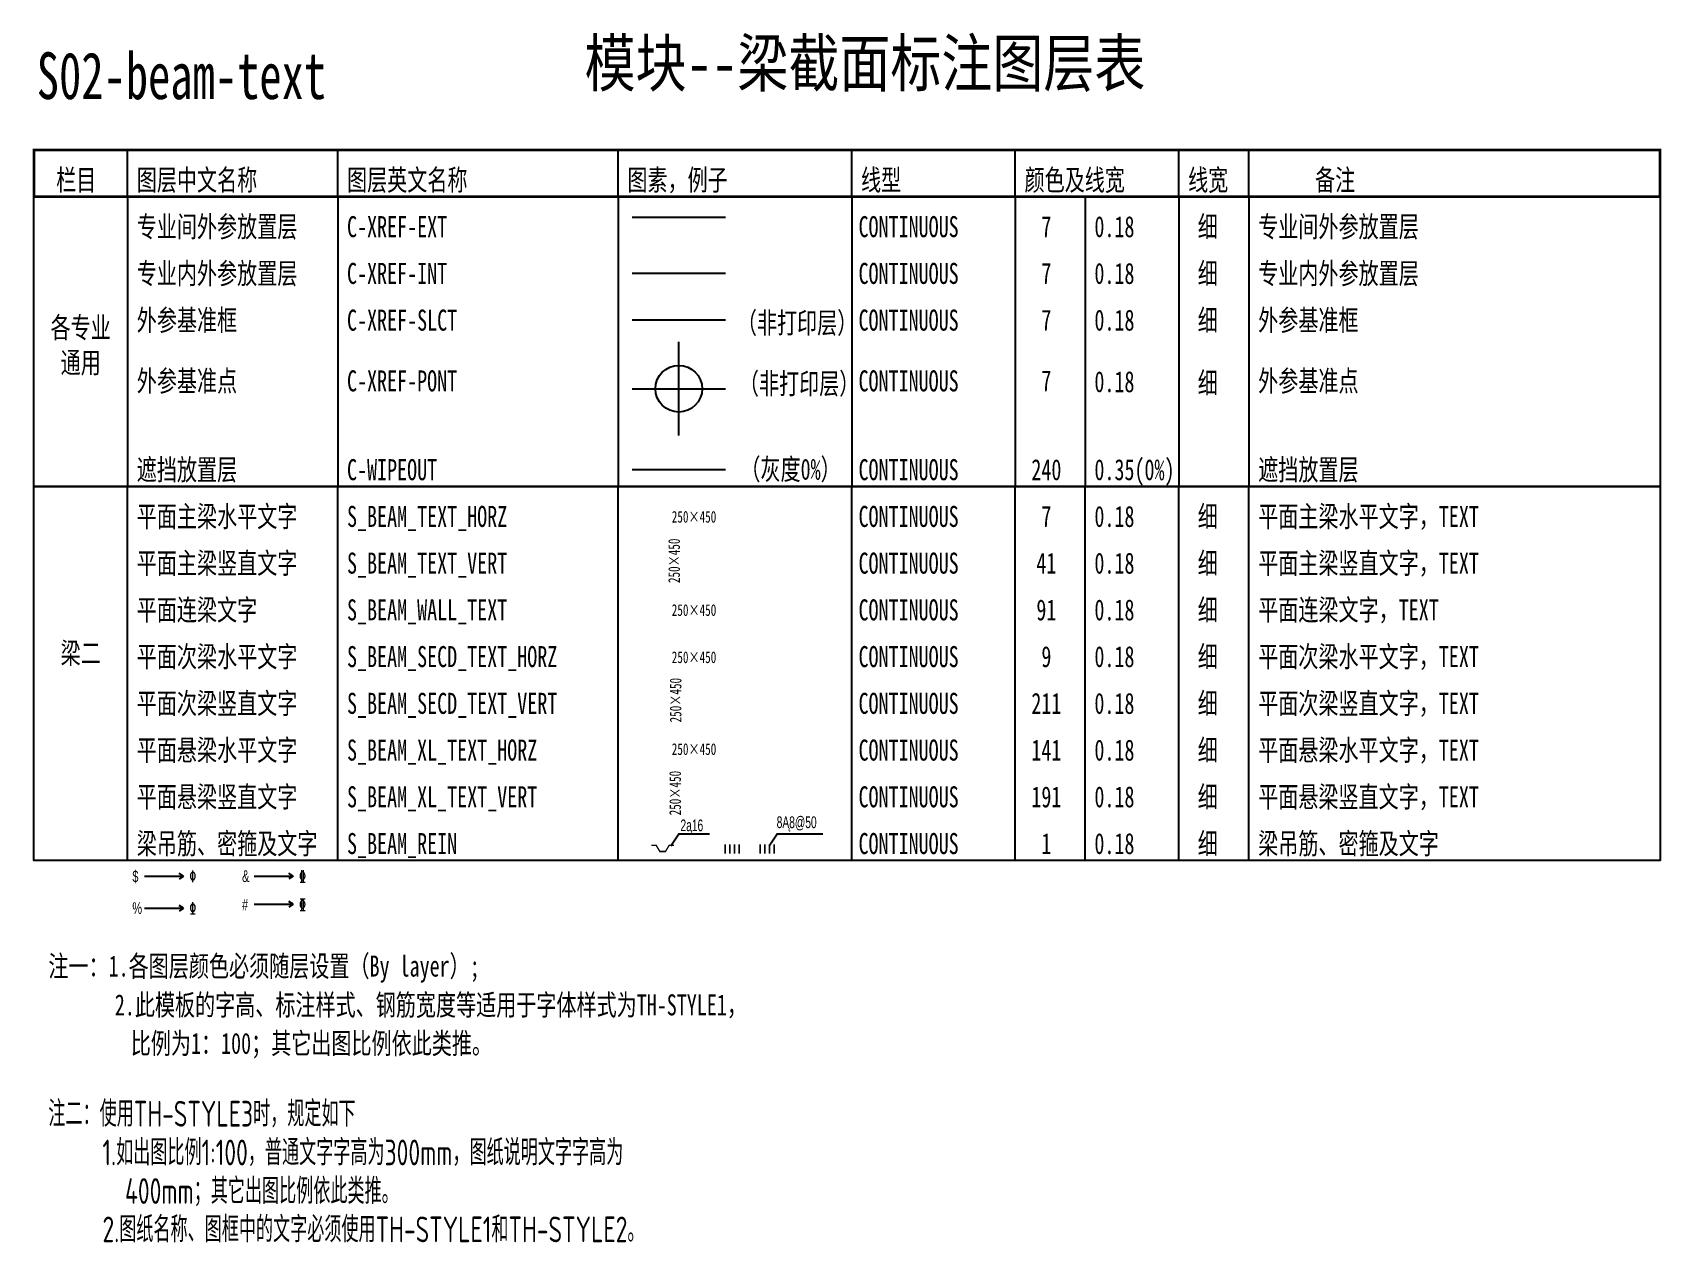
# Model space of a CAD drawing. Extents: x -100030 to 535495, y -23375 to 1879320.
# Drawn here: x -100030 to -65170, y -23375 to 2513 of the extents above; entities that cross this region are included whole.
import ezdxf
from ezdxf.enums import TextEntityAlignment as Align

# ---------------------------------------------------------------- set-up
doc = ezdxf.new("R2010")
doc.units = 0
doc.header["$LTSCALE"] = 500
doc.layers.get('0').update_dxf_attribs({"linetype": 'CONTINUOUS'})
for name, color, linetype in [('C-WIPEOUT', 240, 'CONTINUOUS'), ('C-XREF-EXT', 7, 'CONTINUOUS'), ('C-XREF-INT', 7, 'CONTINUOUS'), ('S_BEAM_REIN', 1, 'CONTINUOUS'), ('S_BEAM_SECD_TEXT_HORZ', 9, 'CONTINUOUS'), ('S_BEAM_SECD_TEXT_VERT', 211, 'CONTINUOUS'), ('S_BEAM_TEXT_HORZ', 7, 'CONTINUOUS'), ('S_BEAM_TEXT_VERT', 41, 'CONTINUOUS'), ('S_BEAM_WALL_TEXT', 91, 'CONTINUOUS'), ('S_BEAM_XL_TEXT_HORZ', 141, 'CONTINUOUS'), ('S_BEAM_XL_TEXT_VERT', 191, 'CONTINUOUS'), ('S_PLAN_TEXT', 7, 'CONTINUOUS'), ('S_TABL', 83, 'CONTINUOUS')]:
    doc.layers.add(name, color=color, linetype=linetype)
doc.layers.add('C-XREF-PONT', color=7, linetype='CONTINUOUS', plot=False)
doc.layers.add('C-XREF-SLCT', color=7, linetype='CONTINUOUS', plot=False)
doc.styles.add('Revit', font='', dxfattribs={"width": 0.7, "height": 246.251874})
doc.styles.add('TH-STYLE1', font='Stfangso_1.ttf', dxfattribs={"width": 0.7})
doc.styles.add('TH-STYLE2', font='Stxihei_1.ttf', dxfattribs={"width": 0.8})
doc.styles.add('TH-STYLE3', font='tssdeng.shx', dxfattribs={"width": 0.7, "bigfont": 'tssdchn.shx'})
doc.styles.get('Revit').set_extended_font_data('Revit')

msp = doc.modelspace()

# ---------------------------------------------------------------- texts
at = {"layer": 'S_BEAM_REIN', "style": 'TH-STYLE1', "width": 0.7}
for s, p in [('8Ą8@50', (-84105, -14509)), ('2ą16', (-86164, -14575))]:
    msp.add_text(s, height=250, dxfattribs=at).set_placement(p)
at = {"layer": 'S_BEAM_SECD_TEXT_HORZ', "style": 'TH-STYLE1', "width": 0.7}
msp.add_text('250×450', height=250, dxfattribs=at).set_placement((-86350, -11053), align=Align.BOTTOM_LEFT)
at = {"layer": 'S_BEAM_SECD_TEXT_VERT', "style": 'TH-STYLE1', "width": 0.7}
msp.add_text('250×450', height=250, rotation=90, dxfattribs=at).set_placement((-86069, -12248), align=Align.BOTTOM_LEFT)
at = {"layer": 'S_BEAM_TEXT_HORZ', "style": 'TH-STYLE1', "width": 0.7}
msp.add_text('250×450', height=250, dxfattribs=at).set_placement((-86350, -8048), align=Align.BOTTOM_LEFT)
at = {"layer": 'S_BEAM_TEXT_VERT', "style": 'TH-STYLE1', "width": 0.7}
msp.add_text('250×450', height=250, rotation=90, dxfattribs=at).set_placement((-86101, -9266), align=Align.BOTTOM_LEFT)
at = {"layer": 'S_BEAM_TEXT_VERT', "width": 0.7}
for s, style, p in [('$', 'Revit', (-97895, -15667)), ('%%130', 'TH-STYLE3', (-96675, -15667)), ('&', 'Revit', (-95547, -15663)), ('%%132', 'TH-STYLE3', (-94327, -15663)), ('#', 'Revit', (-95547, -16272)), ('%%133', 'TH-STYLE3', (-94327, -16272)), ('%%%', 'Revit', (-97895, -16346)), ('%%131', 'TH-STYLE3', (-96675, -16346))]:
    msp.add_text(s, height=250, dxfattribs=dict(at, style=style)).set_placement(p)
at = {"layer": 'S_BEAM_WALL_TEXT', "style": 'TH-STYLE1', "width": 0.7}
msp.add_text('250×450', height=250, dxfattribs=at).set_placement((-86350, -10044), align=Align.BOTTOM_LEFT)
at = {"layer": 'S_BEAM_XL_TEXT_HORZ', "style": 'TH-STYLE1', "width": 0.7}
msp.add_text('250×450', height=250, dxfattribs=at).set_placement((-86350, -12944))
at = {"layer": 'S_BEAM_XL_TEXT_VERT', "style": 'TH-STYLE1', "width": 0.7}
msp.add_text('250×450', height=250, rotation=90, dxfattribs=at).set_placement((-86154, -14237))
at = {"layer": 'S_PLAN_TEXT'}
for s, height, style, width, p in [('模块--梁截面标注图层表', 1000, 'TH-STYLE2', 0.8, (-88217, 1061)), ('S02-beam-text', 1000, 'TH-STYLE1', 0.7, (-99940, 790)), ('图层中文名称', 450, 'TH-STYLE1', 0.7, (-97800, -1000)), ('图层英文名称', 450, 'TH-STYLE1', 0.7, (-93300, -1000)), ('线型', 450, 'TH-STYLE1', 0.7, (-82300, -1000)), ('颜色及线宽', 450, 'TH-STYLE1', 0.7, (-78800, -1000)), ('线宽', 450, 'TH-STYLE1', 0.7, (-75300, -1000)), ('备注', 450, 'TH-STYLE1', 0.7, (-72582, -1000)), ('栏目', 450, 'TH-STYLE1', 0.7, (-99525, -1000)), ('图素，例子', 450, 'TH-STYLE1', 0.7, (-87300, -1000)), ('专业间外参放置层', 450, 'TH-STYLE1', 0.7, (-97800, -2000)), ('细', 450, 'TH-STYLE1', 0.7, (-75094, -2000)), ('专业间外参放置层', 450, 'TH-STYLE1', 0.7, (-73800, -2000)), ('C-XREF-EXT', 450, 'TH-STYLE1', 0.7, (-93300, -2000)), ('CONTINUOUS', 450, 'TH-STYLE1', 0.7, (-82353, -2000)), ('0.18', 450, 'TH-STYLE1', 0.7, (-77305, -2000)), ('专业内外参放置层', 450, 'TH-STYLE1', 0.7, (-97800, -3000)), ('C-XREF-INT', 450, 'TH-STYLE1', 0.7, (-93300, -3000)), ('CONTINUOUS', 450, 'TH-STYLE1', 0.7, (-82353, -3000)), ('0.18', 450, 'TH-STYLE1', 0.7, (-77305, -3000)), ('细', 450, 'TH-STYLE1', 0.7, (-75094, -3000)), ('专业内外参放置层', 450, 'TH-STYLE1', 0.7, (-73800, -3000)), ('外参基准框', 450, 'TH-STYLE1', 0.7, (-97800, -4000)), ('C-XREF-SLCT', 450, 'TH-STYLE1', 0.7, (-93300, -4000)), ('CONTINUOUS', 450, 'TH-STYLE1', 0.7, (-82353, -4000)), ('0.18', 450, 'TH-STYLE1', 0.7, (-77305, -4000)), ('细', 450, 'TH-STYLE1', 0.7, (-75094, -4000)), ('外参基准框', 450, 'TH-STYLE1', 0.7, (-73800, -4000)), ('外参基准点', 450, 'TH-STYLE1', 0.7, (-97800, -5300)), ('C-XREF-PONT', 450, 'TH-STYLE1', 0.7, (-93300, -5300)), ('CONTINUOUS', 450, 'TH-STYLE1', 0.7, (-82353, -5300)), ('0.18', 450, 'TH-STYLE1', 0.7, (-77305, -5317)), ('细', 450, 'TH-STYLE1', 0.7, (-75094, -5341)), ('外参基准点', 450, 'TH-STYLE1', 0.7, (-73800, -5300)), ('遮挡放置层', 450, 'TH-STYLE1', 0.7, (-97800, -7200)), ('C-WIPEOUT', 450, 'TH-STYLE1', 0.7, (-93300, -7200)), ('CONTINUOUS', 450, 'TH-STYLE1', 0.7, (-82353, -7200)), ('0.35(0%%%)', 450, 'TH-STYLE1', 0.7, (-77305, -7200)), ('遮挡放置层', 450, 'TH-STYLE1', 0.7, (-73800, -7200)), ('平面主梁水平文字', 450, 'TH-STYLE1', 0.7, (-97800, -8200)), ('S_BEAM_TEXT_HORZ', 450, 'TH-STYLE1', 0.7, (-93300, -8200)), ('CONTINUOUS', 450, 'TH-STYLE1', 0.7, (-82353, -8200)), ('0.18', 450, 'TH-STYLE1', 0.7, (-77305, -8200)), ('细', 450, 'TH-STYLE1', 0.7, (-75094, -8200)), ('平面主梁水平文字，TEXT', 450, 'TH-STYLE1', 0.7, (-73800, -8200)), ('平面主梁竖直文字', 450, 'TH-STYLE1', 0.7, (-97800, -9200)), ('S_BEAM_TEXT_VERT', 450, 'TH-STYLE1', 0.7, (-93300, -9200)), ('CONTINUOUS', 450, 'TH-STYLE1', 0.7, (-82353, -9200)), ('0.18', 450, 'TH-STYLE1', 0.7, (-77305, -9200)), ('细', 450, 'TH-STYLE1', 0.7, (-75094, -9200)), ('平面主梁竖直文字，TEXT', 450, 'TH-STYLE1', 0.7, (-73800, -9200)), ('平面连梁文字', 450, 'TH-STYLE1', 0.7, (-97800, -10200)), ('S_BEAM_WALL_TEXT', 450, 'TH-STYLE1', 0.7, (-93300, -10200)), ('CONTINUOUS', 450, 'TH-STYLE1', 0.7, (-82353, -10200)), ('0.18', 450, 'TH-STYLE1', 0.7, (-77305, -10200)), ('细', 450, 'TH-STYLE1', 0.7, (-75094, -10200)), ('平面连梁文字，TEXT', 450, 'TH-STYLE1', 0.7, (-73800, -10200)), ('平面次梁水平文字', 450, 'TH-STYLE1', 0.7, (-97800, -11200)), ('S_BEAM_SECD_TEXT_HORZ', 450, 'TH-STYLE1', 0.7, (-93300, -11200)), ('CONTINUOUS', 450, 'TH-STYLE1', 0.7, (-82353, -11200)), ('0.18', 450, 'TH-STYLE1', 0.7, (-77305, -11200)), ('细', 450, 'TH-STYLE1', 0.7, (-75094, -11200)), ('平面次梁水平文字，TEXT', 450, 'TH-STYLE1', 0.7, (-73800, -11200)), ('平面次梁竖直文字', 450, 'TH-STYLE1', 0.7, (-97800, -12200)), ('S_BEAM_SECD_TEXT_VERT', 450, 'TH-STYLE1', 0.7, (-93300, -12200)), ('CONTINUOUS', 450, 'TH-STYLE1', 0.7, (-82353, -12200)), ('0.18', 450, 'TH-STYLE1', 0.7, (-77305, -12200)), ('细', 450, 'TH-STYLE1', 0.7, (-75094, -12200)), ('平面次梁竖直文字，TEXT', 450, 'TH-STYLE1', 0.7, (-73800, -12200)), ('平面悬梁水平文字', 450, 'TH-STYLE1', 0.7, (-97800, -13200)), ('细', 450, 'TH-STYLE1', 0.7, (-75094, -13200)), ('平面悬梁水平文字，TEXT', 450, 'TH-STYLE1', 0.7, (-73800, -13200)), ('S_BEAM_XL_TEXT_HORZ', 450, 'TH-STYLE1', 0.7, (-93300, -13200)), ('CONTINUOUS', 450, 'TH-STYLE1', 0.7, (-82353, -13200)), ('0.18', 450, 'TH-STYLE1', 0.7, (-77305, -13200)), ('平面悬梁竖直文字', 450, 'TH-STYLE1', 0.7, (-97800, -14200)), ('细', 450, 'TH-STYLE1', 0.7, (-75094, -14200)), ('平面悬梁竖直文字，TEXT', 450, 'TH-STYLE1', 0.7, (-73800, -14200)), ('S_BEAM_XL_TEXT_VERT', 450, 'TH-STYLE1', 0.7, (-93300, -14200)), ('CONTINUOUS', 450, 'TH-STYLE1', 0.7, (-82353, -14200)), ('0.18', 450, 'TH-STYLE1', 0.7, (-77305, -14200)), ('梁吊筋、密箍及文字', 450, 'TH-STYLE1', 0.7, (-97800, -15200)), ('S_BEAM_REIN', 450, 'TH-STYLE1', 0.7, (-93300, -15200)), ('CONTINUOUS', 450, 'TH-STYLE1', 0.7, (-82353, -15200)), ('0.18', 450, 'TH-STYLE1', 0.7, (-77305, -15200)), ('细', 450, 'TH-STYLE1', 0.7, (-75094, -15200)), ('梁吊筋、密箍及文字', 450, 'TH-STYLE1', 0.7, (-73800, -15200))]:
    msp.add_text(s, height=height, dxfattribs=dict(at, style=style, width=width)).set_placement(p, align=Align.BOTTOM_LEFT)
at = {"layer": 'S_PLAN_TEXT', "style": 'TH-STYLE1', "width": 0.7}
for s, p in [('7', (-78333, -2000)), ('7', (-78333, -3000)), ('7', (-78333, -4000)), ('7', (-78333, -5300)), ('240', (-78333, -7200)), ('7', (-78333, -8200)), ('41', (-78333, -9200)), ('91', (-78333, -10200)), ('9', (-78333, -11200)), ('211', (-78333, -12200)), ('141', (-78333, -13200)), ('191', (-78333, -14200)), ('1', (-78333, -15200))]:
    msp.add_text(s, height=450, dxfattribs=at).set_placement(p, align=Align.BOTTOM_CENTER)
for s, p in [('（非打印层）', (-82379, -4058)), ('（非打印层）', (-82336, -5358)), ('（灰度0%%%）', (-82735, -7190))]:
    msp.add_text(s, height=450, dxfattribs=at).set_placement(p, align=Align.BOTTOM_RIGHT)
at = {"layer": 'S_PLAN_TEXT', "width": 0.7}
for s, height, style, p in [('注一：1.各图层颜色必须随层设置（By layer）;', 450, 'TH-STYLE1', (-99692, -17686)), ('2.此模板的字高、标注样式、钢筋宽度等适用于字体样式为TH-STYLE1， ', 450, 'TH-STYLE1', (-98270, -18517)), ('比例为1：100；其它出图比例依此类推。', 450, 'TH-STYLE1', (-97929, -19340)), ('注二：使用TH-STYLE3时，规定如下', 550, 'TH-STYLE3', (-99692, -20897)), ('1.如出图比例1:100，普通文字字高为300mm，图纸说明文字字高为', 550, 'TH-STYLE3', (-98534, -21725)), ('400mm；其它出图比例依此类推。', 550, 'TH-STYLE3', (-98052, -22550)), ('2.图纸名称、图框中的文字必须使用TH-STYLE1和TH-STYLE2。', 550, 'TH-STYLE3', (-98534, -23371))]:
    msp.add_text(s, height=height, dxfattribs=dict(at, style=style)).set_placement(p)
at = {"layer": 'S_PLAN_TEXT', "insert": (-99000, -4200), "char_height": 450, "width": 2000, "attachment_point": 5, "style": 'TH-STYLE1'}
msp.add_mtext('各专业\\P通用', dxfattribs=at)
at = {"layer": 'S_PLAN_TEXT', "insert": (-99000, -10789), "char_height": 450, "attachment_point": 5, "style": 'TH-STYLE1'}
msp.add_mtext('梁二', dxfattribs=at)

# ---------------------------------------------------------------- blocks, each defined once
blk = doc.blocks.new('GoodwayInsertPoint')
for p, q in [((0, -100), (0, 100)), ((-100, 0), (100, 0))]:
    blk.add_line(p, q)
blk.add_circle((0, 0), 50)

# ---------------------------------------------------------------- linework, layer by layer
for p, q in [((-97638, -15538), (-96801, -15538)), ((-96801, -15538), (-96894, -15476)), ((-96801, -15538), (-96894, -15599)), ((-95290, -15535), (-94453, -15535)), ((-94453, -15535), (-94545, -15474)), ((-94453, -15535), (-94545, -15597)), ((-97638, -16225), (-96801, -16225)), ((-96801, -16225), (-96894, -16164)), ((-96801, -16225), (-96894, -16286)), ((-95290, -16138), (-94453, -16138)), ((-94453, -16138), (-94545, -16077)), ((-94453, -16138), (-94545, -16200))]:
    msp.add_line(p, q)
at = {"layer": 'C-WIPEOUT'}
msp.add_line((-87200, -6836), (-85200, -6836), dxfattribs=at)
at = {"layer": 'C-XREF-EXT'}
msp.add_line((-87200, -1436), (-85200, -1436), dxfattribs=at)
at = {"layer": 'C-XREF-INT'}
msp.add_line((-87200, -2636), (-85200, -2636), dxfattribs=at)
at = {"layer": 'C-XREF-SLCT'}
msp.add_line((-87200, -3636), (-85200, -3636), dxfattribs=at)
at = {"layer": 'S_BEAM_REIN'}
for points in [[(-86371, -14891), (-86198, -14633), (-85544, -14633)], [(-84269, -14891), (-84096, -14633), (-83118, -14633)]]:
    msp.add_lwpolyline(points, dxfattribs=at)
at = {"layer": 'S_BEAM_REIN', "const_width": 30}
for points in [[(-86305, -14877), (-86405, -14877), (-86485, -15010), (-86605, -15010), (-86685, -14877), (-86785, -14877)], [(-85208, -14856), (-85208, -15056)], [(-85108, -14856), (-85108, -15056)], [(-85008, -14856), (-85008, -15056)], [(-84908, -14856), (-84908, -15056)], [(-84459, -14856), (-84459, -15056)], [(-84359, -14856), (-84359, -15056)], [(-84259, -14856), (-84259, -15056)], [(-84159, -14856), (-84159, -15056)]]:
    msp.add_lwpolyline(points, dxfattribs=at)
at = {"layer": 'S_TABL'}
for p, q in [((-98000, -1000), (-98000, 0)), ((-93500, -1000), (-93500, 0)), ((-87500, -1000), (-87500, 0)), ((-82500, -1000), (-82500, 0)), ((-79000, -1000), (-79000, 0)), ((-75500, -1000), (-75500, 0)), ((-74000, -1000), (-74000, 0)), ((-98000, -1000), (-98000, -7200)), ((-93500, -1000), (-93500, -7200)), ((-87500, -1000), (-87500, -7200)), ((-82500, -1000), (-82500, -7200)), ((-79000, -1000), (-79000, -7200)), ((-77500, -1000), (-77500, -7200)), ((-75500, -1000), (-75500, -7200)), ((-74000, -1000), (-74000, -7200)), ((-100000, -7200), (-65200, -7200)), ((-98000, -15200), (-98000, -7200)), ((-93500, -15200), (-93500, -7200)), ((-87500, -15200), (-87500, -7200)), ((-82500, -15200), (-82500, -7200)), ((-79000, -15200), (-79000, -7200)), ((-77500, -15200), (-77500, -7200)), ((-75500, -15200), (-75500, -7200)), ((-74000, -15200), (-74000, -7200))]:
    msp.add_line(p, q, dxfattribs=at)
at = {"layer": 'S_TABL', "const_width": 60}
msp.add_lwpolyline([(-100000, 0), (-65200, 0), (-65200, -1000), (-100000, -1000)], close=True, dxfattribs=at)
at = {"layer": 'S_TABL'}
for points in [[(-100000, -1000), (-65200, -1000), (-65200, -7200), (-100000, -7200)], [(-100000, -7200), (-65200, -7200), (-65200, -15200), (-100000, -15200)]]:
    msp.add_lwpolyline(points, close=True, dxfattribs=at)

# ---------------------------------------------------------------- block references
at = {"layer": 'C-XREF-PONT', "xscale": 10, "yscale": 10, "zscale": 10}
msp.add_blockref('GoodwayInsertPoint', (-86200, -5108), dxfattribs=at)

msp.set_redraw_order([(e.dxf.handle, doc.entitydb.next_handle()) for e in msp.query("TEXT MTEXT ATTDEF DIMENSION ARC_DIMENSION")])  # texts and dimensions are drawn at this point

doc.saveas('drawing.dxf')
